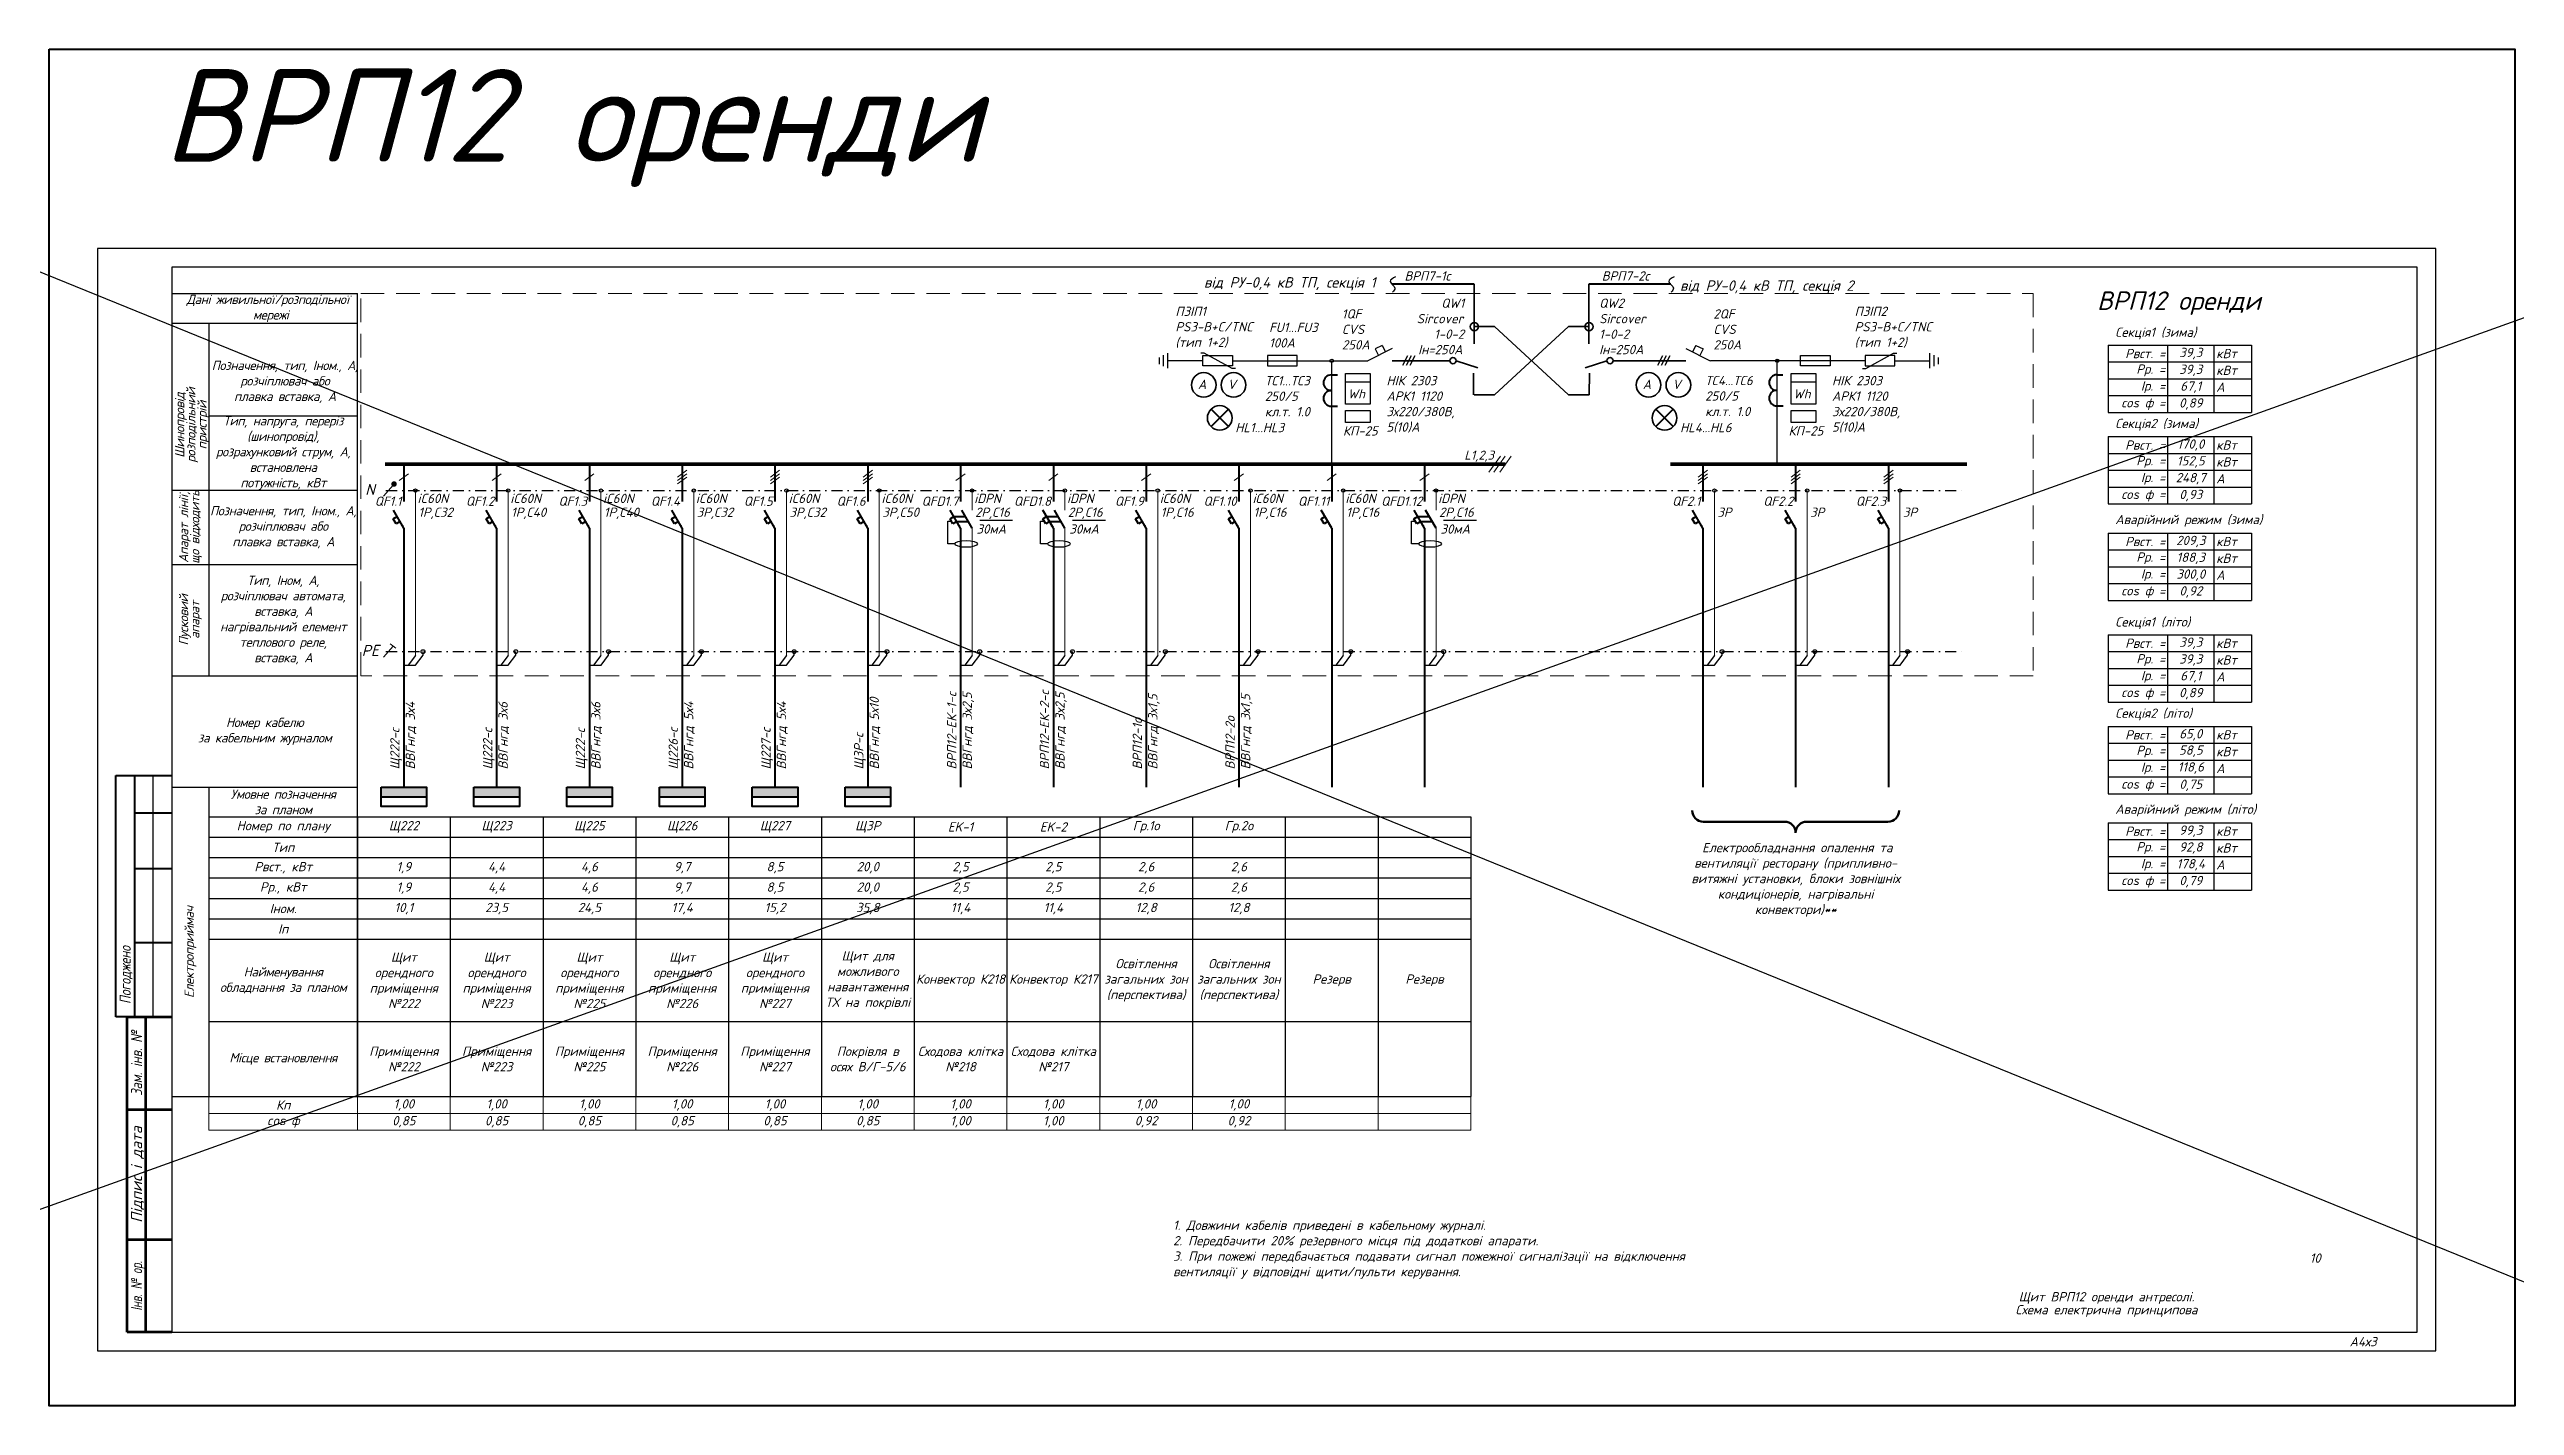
# Model space of a CAD drawing. Header units: millimetres. Extents: x -122434 to 1506205, y -201405 to 386015.
# Drawn here: x 1413104 to 1479529, y 344972 to 381522 of the extents above; entities that cross this region are included whole.
import ezdxf
from ezdxf.enums import TextEntityAlignment as Align

# ---------------------------------------------------------------- set-up
doc = ezdxf.new("R2010")
doc.units = ezdxf.units.MM
doc.linetypes.add('DASHDOTX2', pattern=[2, 1, -0.5, 0, -0.5])
doc.linetypes.add('DASHED', pattern=[9.525, 6.35, -3.175])
doc.layers.get('Defpoints').update_dxf_attribs({"color": 4})
doc.layers.add('Cхема', color=7, linetype='Continuous')
doc.layers.add('Схема', color=7, linetype='Continuous')
doc.layers.add('Рамка внешняя', color=4, linetype='Continuous', lineweight=30, plot=False)
doc.styles.add('GOST 2.304', font='isocpeui.ttf')
doc.styles.add('ICO', font='isocpeui.ttf')
doc.styles.add('ГОСТ 2.304', font='isocpeui.ttf')
doc.styles.add('СГЕНЕРИР_СТИЛЬ_7', font='isocpeui.ttf')

msp = doc.modelspace()

# ---------------------------------------------------------------- texts
at = {"color": 3, "lineweight": 40, "style": 'GOST 2.304'}
msp.add_text('ВРП12 оренди', height=2500, dxfattribs=at).set_placement((1416172, 378490))
at = {"color": 0, "lineweight": 40}
for s, height, style, p in [('від РУ-0,4 кВ ТП, секція 1', 281.25, 'ГОСТ 2.304', (1444214, 375101, 0)), ('ВРП7-1с', 250, 'GOST 2.304', (1449618, 375290, 0)), ('ВРП7-2с', 250, 'GOST 2.304', (1454933, 375290, 0)), ('від РУ-0,4 кВ ТП, секція 2', 281.25, 'ГОСТ 2.304', (1457040, 375014, 0)), ('ВРП12 оренди', 500, 'GOST 2.304', (1468277, 374499))]:
    msp.add_text(s, height=height, dxfattribs=dict(at, style=style)).set_placement(p)
at = {"color": 7, "lineweight": 40, "style": 'ГОСТ 2.304'}
for s, p in [('А', (1444051, 372369, 0)), ('V', (1444852, 372369, 0)), ('Wh', (1448089, 372114, 0)), ('А', (1456036, 372369, 0)), ('V', (1456837, 372369, 0)), ('Wh', (1460094, 372114, 0)), ('HL1...HL3', (1445059, 371204, 0)), ('HL4...HL6', (1457044, 371204, 0))]:
    msp.add_text(s, height=250, dxfattribs=at).set_placement(p)
at = {"color": 0, "lineweight": 9, "style": 'ICO'}
for s, height, p in [('L1,2,3', 243.1, (1451230, 370465)), ('N', 300, (1421616, 369512)), ('PE', 300, (1421523, 365174))]:
    msp.add_text(s, height=height, dxfattribs=at).set_placement(p)
at = {"color": 7, "linetype": 'Continuous', "char_height": 250, "style": 'ГОСТ 2.304'}
for s, insert, width, attachment_point in [('{\\T0.95;Дані живильної/розподільної\\P мережі}', (1418996, 374540), 5000, 5), ('\\pi1820.9;{\\C256;QW1\\P\\pi1159.8;Sircover\\P\\pi1630.4;1-0-2\\P\\pi1199.2;Iн=250А}', (1448786, 374055, 0), 2434.76, 4), ('{\\C256;QW2\\PSircover\\P1-0-2\\PIн=250А}', (1454861, 374055, 0), 1827.7, 4), ('{\\C256;ПЗІП1\\PPS3-B+C/TNC\\P(тип 1+2)}', (1443445, 374033, 0), 4000, 4), ('{\\C256;FU1...FU3\\P100А }', (1445969, 373819, 0), 1387.26, 4), ('{\\C256;1QF\\PCVS\\P250А}', (1447929, 373975, 0), 4000, 4), ('{\\C256;2QF\\PCVS\\P250А}', (1457938, 373975, 0), 4000, 4), ('{\\C256;ПЗІП2\\PPS3-B+C/TNC\\P(тип 1+2)}', (1461744, 374033, 0), 4000, 4), ('{\\T0.95;Позначення, тип, Iном., А, розчіплювач або \\Pплавка вставка, А}', (1419451, 372558), 4089.88, 5), ('{\\T0.95;Тип, напруга, переріз (шинопровід), розрахунковий струм, А, встановлена \\Pпотужність, кВт}', (1419406, 370643), 4000, 5), ('{\\T0.95;Позначення, тип, Iном., А, розчіплювач або \\Pплавка вставка, А}', (1419406, 368643), 4000, 5), ('{\\T0.95;Тип, Iном, А,\\Pрозчіплювач автомата,\\Pвставка, А\\Pнагрівальний елемент теплового реле,\\Pвставка, А}', (1419406, 366143), 4000, 5), ('{\\T0.95;Номер кабелю \\Pза кабельним журналом}', (1418906, 363143), 5000, 5), ('{\\T0.95;Умовне позначення \\Pза планом}', (1419406, 361243), 4000, 5)]:
    msp.add_mtext(s, dxfattribs=dict(at, insert=insert, width=width, attachment_point=attachment_point))
at = {"ltscale": 100, "char_height": 250}
for s, width, insert, attachment_point, style in [('Секція1 (зима)', 4941.25, (1468767, 374024), 1, 'ГОСТ 2.304'), ('ТС1...ТС3\\P250/5 \\Pкл.т. 1.0', 1652.14, (1445856, 372716, 0), 1, 'ГОСТ 2.304'), ('НІК 2303 АРК1 1120\\P3х220/380В, 5(10)А', 1842.83, (1449130, 372719), 1, 'GOST 2.304'), ('ТС4...ТС6\\P250/5 \\Pкл.т. 1.0', 1652.14, (1457718, 372722, 0), 1, 'ГОСТ 2.304'), ('НІК 2303 АРК1 1120\\P3х220/380В, 5(10)А', 1842.83, (1461135, 372719), 1, 'GOST 2.304'), ('КП-25', 1652.14, (1447959, 371364, 0), 1, 'ГОСТ 2.304'), ('КП-25', 1652.14, (1459964, 371364, 0), 1, 'ГОСТ 2.304'), ('Секція2 (зима)', 4941.25, (1468767, 371565), 1, 'ГОСТ 2.304'), ('Аварійний режим (зима)', 4941.25, (1468767, 368977), 1, 'ГОСТ 2.304'), ('Секція1 (літо)', 4941.25, (1468767, 366218), 1, 'ГОСТ 2.304'), ('Секція2 (літо)', 4941.25, (1468767, 363759), 1, 'ГОСТ 2.304'), ('Аварійний режим (літо)', 4941.25, (1468767, 361171), 1, 'ГОСТ 2.304'), ('\\pi88.9;Електрообладнання опалення та вентиляції ресторану (припливно- витяжні установки, блоки зовнішніх кондиціонерів, нагрівальні конвектори)**', 5902.74, (1460156, 360136, 0), 2, 'GOST 2.304')]:
    msp.add_mtext_dynamic_manual_height_columns(s, width=width, gutter_width=1250, heights=[0], dxfattribs=dict(at, insert=insert, attachment_point=attachment_point, style=style))
at = {"color": 7, "linetype": 'Continuous', "char_height": 250, "attachment_point": 5, "rotation": 90, "line_spacing_factor": 0.72, "style": 'ГОСТ 2.304'}
for s, insert, width in [('{\\T0.95;Шинопровід\\Pрозподільний \\Pпристрій}', (1416951, 371393), 3500), ('{\\T0.95;Апарат лінії, що відходить}', (1416906, 368643), 2000), ('{\\T0.95;Пусковий \\Pапарат}', (1416906, 366143), 3000), ('{\\T0.95;Електроприймач}', (1416906, 357193), 8900)]:
    msp.add_mtext(s, dxfattribs=dict(at, insert=insert, width=width))
at = {"color": 2, "linetype": 'Continuous', "char_height": 250, "width": 4000, "attachment_point": 4, "rotation": 90, "style": 'ГОСТ 2.304'}
for s, insert in [('{\\C256;ЩЗР-с\\P\\pt3000;ВВГнгд 5х10}', (1435142, 362117)), ('{\\C256;ВРП12-ЕК-1-c\\P\\pt3000;ВВГнгд 3х2,5}', (1437656, 362117)), ('{\\C256;ВРП12-ЕК-2-c\\P\\pt3000;ВВГнгд 3х2,5}', (1440156, 362117)), ('\\pt3000;{\\C256;ВРП12-1о\\PВВГнгд 3х1,5}', (1442656, 362117)), ('{\\C256;ВРП12-2о\\P\\pt3000;ВВГнгд 3х1,5}', (1445156, 362117)), ('{\\C256;Щ226-с\\P\\pt3000;ВВГнгд 5х4}', (1430142, 362117)), ('{\\C256;Щ227-с\\P\\pt3000;ВВГнгд 5х4}', (1432642, 362117))]:
    msp.add_mtext(s, dxfattribs=dict(at, insert=insert))
at = {"linetype": 'Continuous', "char_height": 250, "width": 4000, "attachment_point": 4, "rotation": 90, "style": 'ГОСТ 2.304'}
for s, insert in [('Щ222-с\\P\\pt3000;ВВГнгд 3х4', (1422642, 362117)), ('Щ222-с\\P\\pt3000;ВВГнгд 3х6', (1425142, 362117)), ('Щ222-с\\P\\pt3000;ВВГнгд 3х6', (1427642, 362117))]:
    msp.add_mtext(s, dxfattribs=dict(at, insert=insert))
at = {"lineweight": 15, "insert": (1443382, 349961, 0), "char_height": 250, "width": 14539.48, "attachment_point": 1, "style": 'ГОСТ 2.304'}
msp.add_mtext('{\\C7;1. Довжини кабелів приведені в кабельному журналі}.\\P{\\C7;2. Передбачити 20% резервного місця під додаткові апарати.\\P}3. При пожежі передбачається подавати сигнал пожежної сигналізації на відключення вентиляції у відповідні щити/пульти керуван{\\C7;ня.}', dxfattribs=at)
at = {"linetype": 'Continuous', "lineweight": 25, "char_height": 250, "attachment_point": 5, "line_spacing_factor": 0.84, "style": 'GOST 2.304'}
for s, insert, width in [('{\\C7;10}', (1474156, 348950), 1500), ('\\pi250;Щит ВРП12 оренди антресолі. \\PСхема електрична принципова', (1468406, 347700), 7000)]:
    msp.add_mtext(s, dxfattribs=dict(at, insert=insert, width=width))

# ---------------------------------------------------------------- blocks, each defined once
blk = doc.blocks.new('*T120')
at = {"color": 0, "lineweight": -2, "transparency": 16777216}
for p, q in [((0, 0), (4000, 0)), ((0, 0), (0, -7540)), ((19000, 0), (19000, -7540)), ((21500, 0), (21500, -7540)), ((24000, 0), (24000, -7540)), ((31500, 0), (31500, -7540)), ((34000, 0), (34000, -7540)), ((0, -550), (34000, -550)), ((4000, -550), (4000, -2200)), ((6500, -550), (6500, -2200)), ((9000, -550), (9000, -2200)), ((11500, -550), (11500, -2200)), ((14000, -550), (14000, -3300)), ((16500, -550), (16500, -3300)), ((26500, -550), (26500, -7540)), ((29000, -550), (29000, -7540)), ((0, -1100), (34000, -1100)), ((0, -1650), (34000, -1650)), ((0, -2200), (4000, -2200)), ((19000, -2200), (34000, -2200)), ((0, -2750), (4000, -2750)), ((0, -3300), (34000, -3300)), ((4000, -3300), (4000, -7540)), ((6500, -2750), (6500, -3300)), ((9000, -2750), (9000, -3300)), ((11500, -2750), (11500, -3300)), ((0, -5515), (34000, -5515)), ((6500, -5515), (6500, -7540)), ((9000, -5515), (9000, -7540)), ((11500, -5515), (11500, -7540)), ((14000, -5515), (14000, -7540)), ((16500, -5515), (16500, -7540)), ((0, -7540), (34000, -7540))]:
    blk.add_line(p, q, dxfattribs=at)
at = {"color": 0, "linetype": 'ByBlock', "lineweight": -2, "transparency": 16777216}
for p, q in [((4000, 0), (34000, 0)), ((4000, 0), (4000, -550)), ((6500, 0), (6500, -550)), ((9000, 0), (9000, -550)), ((11500, 0), (11500, -550)), ((14000, 0), (14000, -550)), ((16500, 0), (16500, -550)), ((26500, 0), (26500, -550)), ((29000, 0), (29000, -550)), ((4000, -2200), (19000, -2200)), ((4000, -2200), (4000, -3300)), ((6500, -2200), (6500, -2750)), ((9000, -2200), (9000, -2750)), ((11500, -2200), (11500, -2750)), ((4000, -2750), (34000, -2750)), ((6500, -3300), (6500, -5515)), ((9000, -3300), (9000, -5515)), ((11500, -3300), (11500, -5515)), ((14000, -3300), (14000, -5515)), ((16500, -3300), (16500, -5515))]:
    blk.add_line(p, q, dxfattribs=at)
at = {"layer": 'Defpoints', "color": 8, "linetype": 'ByBlock', "lineweight": 0, "transparency": 16777216}
for p, q in [((0, -7540), (0, -8447)), ((4000, -7540), (4000, -8447)), ((6500, -7540), (6500, -8447)), ((9000, -7540), (9000, -8447)), ((11500, -7540), (11500, -8447)), ((14000, -7540), (14000, -8447)), ((16500, -7540), (16500, -8447)), ((19000, -7540), (19000, -8447)), ((21500, -7540), (21500, -8447)), ((24000, -7540), (24000, -8447)), ((26500, -7540), (26500, -8447)), ((29000, -7540), (29000, -8447)), ((31500, -7540), (31500, -8447)), ((34000, -7540), (34000, -8447)), ((0, -7994), (34000, -7994)), ((0, -8447), (34000, -8447))]:
    blk.add_line(p, q, dxfattribs=at)
at = {"color": 0, "transparency": 16777216, "char_height": 250, "attachment_point": 5, "style": 'ГОСТ 2.304'}
for s, insert, width in [('Номер по плану', (2000, -275), 3880), ('Щ222', (5250, -275), 2380), ('Щ223', (7750, -275), 2380), ('Щ225', (10250, -275), 2380), ('Щ226', (12750, -275), 2380), ('Щ227', (15250, -275), 2380), ('ЩЗР', (17750, -275), 2380), ('EK-1', (20250, -275), 2380), ('EK-2', (22750, -275), 2380), ('Гр.1о', (25250, -275), 2380), ('Гр.2о', (27750, -275), 2380), ('Рвст., кВт', (2000, -1375), 3880), ('Тип', (2000, -825), 3880), ('1,9', (5250, -1375), 2380), ('4,4', (7750, -1375), 2380), ('4,6', (10250, -1375), 2380), ('9,7', (12750, -1375), 2380), ('8,5', (15250, -1375), 2380), ('20,0', (17750, -1375), 2380), ('2,5', (20250, -1375), 2380), ('2,5', (22750, -1375), 2380), ('2,6', (25250, -1375), 2380), ('2,6', (27750, -1375), 2380), ('Рр., кВт', (2000, -1925), 3880), ('1,9', (5250, -1925), 2380), ('4,4', (7750, -1925), 2380), ('4,6', (10250, -1925), 2380), ('9,7', (12750, -1925), 2380), ('8,5', (15250, -1925), 2380), ('20,0', (17750, -1925), 2380), ('2,5', (20250, -1925), 2380), ('2,5', (22750, -1925), 2380), ('2,6', (25250, -1925), 2380), ('2,6', (27750, -1925), 2380), ('Іном.', (2000, -2475), 3880), ('10,1', (5250, -2475), 2380), ('23,5', (7750, -2475), 2380), ('24,5', (10250, -2475), 2380), ('17,4', (12750, -2475), 2380), ('15,2', (15250, -2475), 2380), ('35,8', (17750, -2475), 2380), ('11,4', (20250, -2475), 2380), ('11,4', (22750, -2475), 2380), ('12,8', (25250, -2475), 2380), ('12,8', (27750, -2475), 2380), ('Іп', (2000, -3025), 3880), ('Щит орендного приміщення №222', (5250, -4408), 2380), ('Щит орендного приміщення №223', (7750, -4408), 2380), ('Щит орендного приміщення №225', (10250, -4408), 2380), ('Щит орендного приміщення №226', (12750, -4408), 2380), ('Щит орендного приміщення №227', (15250, -4408), 2380), ('Щит для можливого навантаження ТХ на покрівлі', (17750, -4408), 2380), ('Освітлення загальних зон (перспектива)', (25250, -4408), 2380), ('Освітлення загальних зон (перспектива)', (27750, -4408), 2380), ('{\\T0.95;\\C7;Найменування обладнання за планом}', (2000, -4408), 3880), ('Конвектор К218', (20250, -4408), 2380), ('Конвектор К217', (22750, -4408), 2380), ('Резерв', (30250, -4408), 2380), ('Резерв', (32750, -4408), 2380), ('{\\T0.95;\\C7;Місце встановлення}', (2000, -6528), 3880), ('Приміщення №222', (5250, -6528), 2380), ('Приміщення №223', (7750, -6528), 2380), ('Приміщення №225', (10250, -6528), 2380), ('Приміщення №226', (12750, -6528), 2380), ('Приміщення №227', (15250, -6528), 2380), ('Покрівля в осях В/Г-5/6', (17750, -6528), 2380), ('Сходова клітка №218 ', (20250, -6528), 2380), ('Сходова клітка №217 ', (22750, -6528), 2380)]:
    blk.add_mtext(s, dxfattribs=dict(at, insert=insert, width=width))
at = {"color": 7, "true_color": 0xffffff, "transparency": 16777216, "char_height": 250, "attachment_point": 5, "style": 'ГОСТ 2.304'}
for s, insert, width in [('Кп', (2000, -7767), 3880), ('1,00', (5250, -7767), 2380), ('1,00', (7750, -7767), 2380), ('1,00', (10250, -7767), 2380), ('1,00', (12750, -7767), 2380), ('1,00', (15250, -7767), 2380), ('1,00', (17750, -7767), 2380), ('1,00', (20250, -7767), 2380), ('1,00', (22750, -7767), 2380), ('1,00', (25250, -7767), 2380), ('1,00', (27750, -7767), 2380), ('cos ф', (2000, -8220), 3880), ('0,85', (5250, -8220), 2380), ('0,85', (7750, -8220), 2380), ('0,85', (10250, -8220), 2380), ('0,85', (12750, -8220), 2380), ('0,85', (15250, -8220), 2380), ('0,85', (17750, -8220), 2380), ('1,00', (20250, -8220), 2380), ('1,00', (22750, -8220), 2380), ('0,92', (25250, -8220), 2380), ('0,92', (27750, -8220), 2380)]:
    blk.add_mtext(s, dxfattribs=dict(at, insert=insert, width=width))
blk = doc.blocks.new('*U159')
at = {"color": 0, "lineweight": 40}
for p, q in [((0, 0), (0, -1005)), ((0, -1720), (-280, -1240)), ((311, -1720), (31, -1240)), ((-284, -1468), (-180, -1408)), ((-204, -1607), (-284, -1468)), ((-100, -1547), (-204, -1607)), ((-181, -1409), (130, -1409)), ((-100, -1547), (210, -1547))]:
    blk.add_line(p, q, dxfattribs=at)
at = {"color": 0, "lineweight": 13}
blk.add_line((-124, -441), (124, -256), dxfattribs=at)
at = {"color": 0, "lineweight": 9}
for p, q in [((311, -711), (311, -1240)), ((311, -2461), (311, -1720)), ((311, -2941), (311, -2461)), ((311, -5151), (311, -2941))]:
    blk.add_line(p, q, dxfattribs=at)
at = {"lineweight": 40}
for p, q in [((0, -1720), (0, -2226)), ((0, -2226), (0, -2941)), ((0, -2941), (0, -4529))]:
    blk.add_line(p, q, dxfattribs=at)
blk.add_line((516, -1512), (1402, -1512))
at = {"color": 0}
blk.add_lwpolyline([(-151, -2149), (-346, -2149), (-346, -1537), (-244, -1537)], dxfattribs=at)
blk.add_circle((311, -711), 46.3, dxfattribs=at)
blk.add_ellipse((153, -2149), major_axis=(-304, 0), ratio=0.29336, dxfattribs=at)
at = {"color": 0, "lineweight": 40}
blk.add_point((-37, -1659), dxfattribs=at)
at = {"style": 'ГОСТ 2.304'}
blk.add_attdef('QF', text='', height=250, dxfattribs=at).set_placement((-61, -997), align=Align.MIDDLE_RIGHT)
at = {"lineweight": 50, "style": 'ГОСТ 2.304'}
for tag, p in [('CURRENT', (391, -1419)), ('ТYPE', (369, -1046)), ('D_CURRENT', (432, -1871))]:
    blk.add_attdef(tag, p, '', height=250, dxfattribs=at)
blk = doc.blocks.new('*U161')
at = {"color": 0, "lineweight": 40}
for p, q in [((0, 0), (0, -1005)), ((0, -1720), (-280, -1240)), ((-284, -1468), (-180, -1408)), ((-204, -1607), (-284, -1468)), ((-100, -1547), (-204, -1607))]:
    blk.add_line(p, q, dxfattribs=at)
at = {"color": 0, "lineweight": 13}
blk.add_line((-124, -441), (124, -256), dxfattribs=at)
at = {"color": 0, "lineweight": 9}
for p, q in [((311, -711), (311, -1240)), ((311, -1240), (311, -1720)), ((311, -2461), (311, -1720)), ((311, -2941), (311, -2461)), ((311, -5151), (311, -2941))]:
    blk.add_line(p, q, dxfattribs=at)
at = {"lineweight": 40}
for p, q in [((0, -1720), (0, -2226)), ((0, -2226), (0, -2941)), ((0, -2941), (0, -4529))]:
    blk.add_line(p, q, dxfattribs=at)
at = {"color": 0}
blk.add_circle((311, -711), 46.3, dxfattribs=at)
at = {"color": 0, "lineweight": 40}
blk.add_point((-37, -1659), dxfattribs=at)
at = {"style": 'ГОСТ 2.304'}
blk.add_attdef('QF', text='', height=250, dxfattribs=at).set_placement((-61, -997), align=Align.MIDDLE_RIGHT)
at = {"lineweight": 50, "style": 'ГОСТ 2.304'}
for tag, p in [('CURRENT', (391, -1419)), ('ТYPE', (369, -1046))]:
    blk.add_attdef(tag, p, '', height=250, dxfattribs=at)
blk = doc.blocks.new('*T121')
at = {"color": 0, "lineweight": -2, "transparency": 16777216}
for p, q in [((0, 0), (1600, 0)), ((0, 0), (0, -1813)), ((1600, 0), (1600, -1813)), ((2850, 0), (3860, 0)), ((2850, 0), (2850, -1813)), ((3860, 0), (3860, -1813)), ((0, -453), (3860, -453)), ((0, -907), (3860, -907)), ((0, -1360), (3860, -1360)), ((0, -1813), (3860, -1813))]:
    blk.add_line(p, q, dxfattribs=at)
at = {"color": 0, "linetype": 'ByBlock', "lineweight": -2, "transparency": 16777216}
blk.add_line((1600, 0), (2850, 0), dxfattribs=at)
at = {"color": 0, "transparency": 16777216, "char_height": 250, "style": 'ГОСТ 2.304'}
for s, insert, width, attachment_point in [('Рвст. =', (1540, -227), 1480, 6), ('Рр. =', (1540, -680), 1480, 6), ('39,3', (2225, -227), 1130, 5), ('39,3', (2225, -680), 1130, 5), ('кВт', (2910, -227), 890, 4), ('кВт', (2910, -680), 890, 4), ('Ір. =', (1540, -1133), 1480, 6), ('67,1', (2225, -1133), 1130, 5), ('А', (2910, -1133), 890, 4), ('сos ф =', (1540, -1587), 1480, 6), ('0,89', (2225, -1587), 1130, 5)]:
    blk.add_mtext(s, dxfattribs=dict(at, insert=insert, width=width, attachment_point=attachment_point))
blk = doc.blocks.new('*T122')
at = {"color": 0, "lineweight": -2, "transparency": 16777216}
for p, q in [((0, 0), (1600, 0)), ((0, 0), (0, -1813)), ((1600, 0), (1600, -1813)), ((2850, 0), (3860, 0)), ((2850, 0), (2850, -1813)), ((3860, 0), (3860, -1813)), ((0, -453), (3860, -453)), ((0, -907), (3860, -907)), ((0, -1360), (3860, -1360)), ((0, -1813), (3860, -1813))]:
    blk.add_line(p, q, dxfattribs=at)
at = {"color": 0, "linetype": 'ByBlock', "lineweight": -2, "transparency": 16777216}
blk.add_line((1600, 0), (2850, 0), dxfattribs=at)
at = {"color": 0, "transparency": 16777216, "char_height": 250, "style": 'ГОСТ 2.304'}
for s, insert, width, attachment_point in [('Рвст. =', (1540, -227), 1480, 6), ('Рр. =', (1540, -680), 1480, 6), ('152,5', (2225, -680), 1130, 5), ('170,0', (2225, -227), 1130, 5), ('кВт', (2910, -227), 890, 4), ('кВт', (2910, -680), 890, 4), ('Ір. =', (1540, -1133), 1480, 6), ('248,7', (2225, -1133), 1130, 5), ('А', (2910, -1133), 890, 4), ('сos ф =', (1540, -1587), 1480, 6), ('0,93', (2225, -1587), 1130, 5)]:
    blk.add_mtext(s, dxfattribs=dict(at, insert=insert, width=width, attachment_point=attachment_point))
blk = doc.blocks.new('*T123')
at = {"color": 0, "lineweight": -2, "transparency": 16777216}
for p, q in [((0, 0), (1600, 0)), ((0, 0), (0, -1813)), ((1600, 0), (1600, -1813)), ((2850, 0), (3860, 0)), ((2850, 0), (2850, -1813)), ((3860, 0), (3860, -1813)), ((0, -453), (3860, -453)), ((0, -907), (3860, -907)), ((0, -1360), (3860, -1360)), ((0, -1813), (3860, -1813))]:
    blk.add_line(p, q, dxfattribs=at)
at = {"color": 0, "linetype": 'ByBlock', "lineweight": -2, "transparency": 16777216}
blk.add_line((1600, 0), (2850, 0), dxfattribs=at)
at = {"color": 0, "transparency": 16777216, "char_height": 250, "style": 'ГОСТ 2.304'}
for s, insert, width, attachment_point in [('Рвст. =', (1540, -227), 1480, 6), ('Рр. =', (1540, -680), 1480, 6), ('209,3', (2225, -227), 1130, 5), ('188,3', (2225, -680), 1130, 5), ('кВт', (2910, -227), 890, 4), ('кВт', (2910, -680), 890, 4), ('Ір. =', (1540, -1133), 1480, 6), ('300,0', (2225, -1133), 1130, 5), ('А', (2910, -1133), 890, 4), ('сos ф =', (1540, -1587), 1480, 6), ('0,92', (2225, -1587), 1130, 5)]:
    blk.add_mtext(s, dxfattribs=dict(at, insert=insert, width=width, attachment_point=attachment_point))
blk = doc.blocks.new('*T124')
at = {"color": 0, "lineweight": -2, "transparency": 16777216}
for p, q in [((0, 0), (1600, 0)), ((0, 0), (0, -1813)), ((1600, 0), (1600, -1813)), ((2850, 0), (3860, 0)), ((2850, 0), (2850, -1360)), ((3860, 0), (3860, -1813)), ((0, -453), (3860, -453)), ((0, -907), (3860, -907)), ((0, -1360), (3860, -1360)), ((0, -1813), (3860, -1813))]:
    blk.add_line(p, q, dxfattribs=at)
at = {"color": 0, "linetype": 'ByBlock', "lineweight": -2, "transparency": 16777216}
for p, q in [((1600, 0), (2850, 0)), ((2850, -1360), (2850, -1813))]:
    blk.add_line(p, q, dxfattribs=at)
at = {"color": 0, "transparency": 16777216, "char_height": 250, "style": 'ГОСТ 2.304'}
for s, insert, width, attachment_point in [('Рвст. =', (1540, -227), 1480, 6), ('Рр. =', (1540, -680), 1480, 6), ('39,3', (2225, -227), 1130, 5), ('39,3', (2225, -680), 1130, 5), ('кВт', (2910, -227), 890, 4), ('кВт', (2910, -680), 890, 4), ('Ір. =', (1540, -1133), 1480, 6), ('67,1', (2225, -1133), 1130, 5), ('А', (2910, -1133), 890, 4), ('сos ф =', (1540, -1587), 1480, 6), ('0,89', (2225, -1587), 1130, 5)]:
    blk.add_mtext(s, dxfattribs=dict(at, insert=insert, width=width, attachment_point=attachment_point))
blk = doc.blocks.new('*T125')
at = {"color": 0, "lineweight": -2, "transparency": 16777216}
for p, q in [((0, 0), (1600, 0)), ((0, 0), (0, -1813)), ((1600, 0), (1600, -1813)), ((2850, 0), (3860, 0)), ((2850, 0), (2850, -1813)), ((3860, 0), (3860, -1813)), ((0, -453), (3860, -453)), ((0, -907), (3860, -907)), ((0, -1360), (3860, -1360)), ((0, -1813), (3860, -1813))]:
    blk.add_line(p, q, dxfattribs=at)
at = {"color": 0, "linetype": 'ByBlock', "lineweight": -2, "transparency": 16777216}
blk.add_line((1600, 0), (2850, 0), dxfattribs=at)
at = {"color": 0, "transparency": 16777216, "char_height": 250, "style": 'ГОСТ 2.304'}
for s, insert, width, attachment_point in [('Рвст. =', (1540, -227), 1480, 6), ('Рр. =', (1540, -680), 1480, 6), ('58,5', (2225, -513), 1130, 2), ('65,0', (2225, -227), 1130, 5), ('кВт', (2910, -227), 890, 4), ('кВт', (2910, -680), 890, 4), ('Ір. =', (1540, -1133), 1480, 6), ('118,6', (2225, -967), 1130, 2), ('А', (2910, -1133), 890, 4), ('сos ф =', (1540, -1587), 1480, 6), ('0,75', (2225, -1587), 1130, 5)]:
    blk.add_mtext(s, dxfattribs=dict(at, insert=insert, width=width, attachment_point=attachment_point))
blk = doc.blocks.new('*T126')
at = {"color": 0, "lineweight": -2, "transparency": 16777216}
for p, q in [((0, 0), (1600, 0)), ((0, 0), (0, -1813)), ((1600, 0), (1600, -1813)), ((2850, 0), (3860, 0)), ((2850, 0), (2850, -1813)), ((3860, 0), (3860, -1813)), ((0, -453), (3860, -453)), ((0, -907), (3860, -907)), ((0, -1360), (3860, -1360)), ((0, -1813), (3860, -1813))]:
    blk.add_line(p, q, dxfattribs=at)
at = {"color": 0, "linetype": 'ByBlock', "lineweight": -2, "transparency": 16777216}
blk.add_line((1600, 0), (2850, 0), dxfattribs=at)
at = {"color": 0, "transparency": 16777216, "char_height": 250, "style": 'ГОСТ 2.304'}
for s, insert, width, attachment_point in [('Рвст. =', (1540, -227), 1480, 6), ('Рр. =', (1540, -680), 1480, 6), ('99,3', (2225, -227), 1130, 5), ('92,8', (2225, -680), 1130, 5), ('кВт', (2910, -227), 890, 4), ('кВт', (2910, -680), 890, 4), ('Ір. =', (1540, -1133), 1480, 6), ('178,4', (2225, -1133), 1130, 5), ('А', (2910, -1133), 890, 4), ('сos ф =', (1540, -1587), 1480, 6), ('0,79', (2225, -1587), 1130, 5)]:
    blk.add_mtext(s, dxfattribs=dict(at, insert=insert, width=width, attachment_point=attachment_point))
blk = doc.blocks.new('*U160')
at = {"color": 0, "lineweight": 40}
for p, q in [((0, 0), (0, -1005)), ((0, -1720), (-280, -1240)), ((-284, -1468), (-180, -1408)), ((-204, -1607), (-284, -1468)), ((-100, -1547), (-204, -1607))]:
    blk.add_line(p, q, dxfattribs=at)
at = {"color": 0, "lineweight": 13}
for p, q in [((-124, -348), (124, -163)), ((-124, -441), (124, -256)), ((-124, -533), (124, -348))]:
    blk.add_line(p, q, dxfattribs=at)
at = {"color": 0, "lineweight": 9}
for p, q in [((311, -711), (311, -1240)), ((311, -1240), (311, -1720)), ((311, -2461), (311, -1720)), ((311, -2941), (311, -2461)), ((311, -5151), (311, -2941))]:
    blk.add_line(p, q, dxfattribs=at)
at = {"lineweight": 40}
for p, q in [((0, -1720), (0, -2226)), ((0, -2226), (0, -2941)), ((0, -2941), (0, -4529))]:
    blk.add_line(p, q, dxfattribs=at)
at = {"color": 0}
blk.add_circle((311, -711), 46.3, dxfattribs=at)
at = {"color": 0, "lineweight": 40}
blk.add_point((-37, -1659), dxfattribs=at)
at = {"style": 'ГОСТ 2.304'}
blk.add_attdef('QF', text='', height=250, dxfattribs=at).set_placement((-61, -997), align=Align.MIDDLE_RIGHT)
at = {"lineweight": 50, "style": 'ГОСТ 2.304'}
for tag, p in [('CURRENT', (391, -1419)), ('ТYPE', (369, -1046))]:
    blk.add_attdef(tag, p, '', height=250, dxfattribs=at)
blk = doc.blocks.new('Рамка А4х3')
at = {"lineweight": 40}
for p, q in [((4.94, 90), (4.94, 155)), ((4.94, 155), (19.94, 155)), ((9.94, 155), (9.94, 90)), ((9.94, 145), (19.94, 145)), ((9.94, 130), (19.94, 130)), ((9.94, 110), (19.94, 110)), ((19.94, 90), (4.94, 90))]:
    blk.add_line(p, q, dxfattribs=at)
at = {"lineweight": 25}
blk.add_line((14.94, 90), (14.94, 155), dxfattribs=at)
at = {"linetype": 'Continuous', "lineweight": 60}
for p, q in [((8, 5), (8, 90)), ((8, 90), (20, 90)), ((8, 90), (20, 90)), ((13, 5), (13, 90)), ((8, 65), (20, 65)), ((8, 30), (20, 30)), ((20, 5), (8, 5))]:
    blk.add_line(p, q, dxfattribs=at)
at = {"lineweight": 30, "ltscale": 100}
blk.add_lwpolyline([(20, 5), (625, 5), (625, 292), (20, 292)], close=True, dxfattribs=at)
at = {"layer": 'Рамка внешняя', "ltscale": 100}
blk.add_lwpolyline([(0, 0), (630, 0), (630, 297), (0, 297)], close=True, dxfattribs=at)
at = {"linetype": 'Continuous', "lineweight": 25, "style": 'СГЕНЕРИР_СТИЛЬ_7'}
for s, width, p in [('Погоджено', 0.8, (7.44, 101.27)), ('Зам. інв. №', 0.8, (10.5, 77.5)), ('Інв. № ор.', 0.7, (10.5, 17.5))]:
    blk.add_text(s, height=3, rotation=90, dxfattribs=dict(at, width=width)).set_placement(p, align=Align.MIDDLE_CENTER)
blk.add_text('Підпис і дата', height=3, rotation=90, dxfattribs=at).set_placement((10.5, 47.5), align=Align.MIDDLE_CENTER)
at = {"layer": 'Схема', "linetype": 'Continuous', "style": 'ГОСТ 2.304'}
blk.add_text('А4х3', height=2.5, dxfattribs=at).set_placement((606.77, 1.24))
blk = doc.blocks.new('A$C442E4698')
at = {"xscale": 100, "yscale": 100, "zscale": 100}
blk.add_blockref('Рамка А4х3', (0, 0), dxfattribs=at)

# ---------------------------------------------------------------- hatches: boundary and pattern name
at = {"lineweight": 40}
h = msp.add_hatch(color=256, dxfattribs=at)
h.dxf.hatch_style = 1
h.paths.add_polyline_path([(1423269, 361643), (1422044, 361643), (1422044, 361380), (1423269, 361380)])
h = msp.add_hatch(color=256, dxfattribs=at)
h.dxf.hatch_style = 1
h.paths.add_polyline_path([(1425769, 361643), (1424544, 361643), (1424544, 361380), (1425769, 361380)])
h = msp.add_hatch(color=256, dxfattribs=at)
h.dxf.hatch_style = 1
h.paths.add_polyline_path([(1428269, 361643), (1427044, 361643), (1427044, 361380), (1428269, 361380)])
h = msp.add_hatch(color=256, dxfattribs=at)
h.dxf.hatch_style = 1
h.paths.add_polyline_path([(1430769, 361643), (1429544, 361643), (1429544, 361380), (1430769, 361380)])
h = msp.add_hatch(color=256, dxfattribs=at)
h.dxf.hatch_style = 1
h.paths.add_polyline_path([(1433269, 361643), (1432044, 361643), (1432044, 361380), (1433269, 361380)])
h = msp.add_hatch(color=256, dxfattribs=at)
h.dxf.hatch_style = 1
h.paths.add_polyline_path([(1435769, 361643), (1434544, 361643), (1434544, 361380), (1435769, 361380)])

# ---------------------------------------------------------------- linework, layer by layer
at = {"color": 7, "ltscale": 300}
for p, q in [((1416406, 374940), (1421406, 374940)), ((1416406, 374940), (1416406, 353300)), ((1421406, 353300), (1421406, 374940)), ((1416406, 374140), (1421406, 374140)), ((1417406, 374140), (1417406, 369643)), ((1417406, 371643), (1421406, 371643)), ((1416406, 369643), (1421406, 369643)), ((1417406, 369643), (1417406, 367643)), ((1416406, 367643), (1421406, 367643)), ((1417406, 367643), (1417406, 364643)), ((1416406, 364643), (1421406, 364643)), ((1416406, 361643), (1421406, 361643)), ((1416406, 361643), (1421406, 361643)), ((1417406, 361643), (1417406, 360843)), ((1416406, 353300), (1417406, 353303))]:
    msp.add_line(p, q, dxfattribs=at)
at = {"lineweight": 40, "ltscale": 300}
for p, q in [((1451491, 375190), (1449288, 375190)), ((1456791, 375190), (1454587, 375190)), ((1444873, 371354), (1444404, 371823)), ((1444404, 371354), (1444873, 371823)), ((1456858, 371354), (1456389, 371823)), ((1456389, 371354), (1456858, 371823)), ((1422656, 365813), (1422656, 361643)), ((1425156, 365813), (1425156, 361643)), ((1427656, 365813), (1427656, 361643)), ((1430156, 365813), (1430156, 361643)), ((1432656, 365813), (1432656, 361643)), ((1435156, 365813), (1435156, 361643)), ((1437656, 365813), (1437656, 361643)), ((1440156, 365813), (1440156, 361643)), ((1442656, 365813), (1442656, 361643)), ((1445156, 365813), (1445156, 361643)), ((1447656, 365813), (1447656, 361643)), ((1450156, 365813), (1450156, 361643)), ((1457656, 365813), (1457656, 361643)), ((1460156, 365813), (1460156, 361643)), ((1462656, 365813), (1462656, 361643))]:
    msp.add_line(p, q, dxfattribs=at)
at = {"color": 7, "lineweight": 30, "ltscale": 300}
for p, q in [((1444223, 373332), (1444134, 373332)), ((1444973, 372917), (1444223, 373332)), ((1462044, 372917), (1462794, 373332)), ((1462794, 373332), (1462883, 373332)), ((1444184, 373130), (1443241, 373130)), ((1445063, 372917), (1444973, 372917)), ((1444984, 373130), (1448634, 373130)), ((1462033, 373130), (1457860, 373130)), ((1461954, 372917), (1462044, 372917)), ((1462833, 373130), (1463776, 373130)), ((1448031, 372562), (1448691, 372562)), ((1460036, 372562), (1460696, 372562))]:
    msp.add_line(p, q, dxfattribs=at)
at = {"color": 0, "lineweight": 30, "ltscale": 300}
for p, q in [((1449288, 373458), (1448634, 373130)), ((1449018, 373545), (1448824, 373448)), ((1448824, 373448), (1448913, 373270)), ((1449018, 373545), (1449107, 373367)), ((1457200, 373458), (1457854, 373130)), ((1457470, 373545), (1457381, 373367)), ((1457470, 373545), (1457664, 373448)), ((1457664, 373448), (1457575, 373270)), ((1447656, 370342), (1447656, 373130)), ((1459661, 370342), (1459661, 373130))]:
    msp.add_line(p, q, dxfattribs=at)
at = {"color": 7, "lineweight": 40, "ltscale": 300}
for p, q in [((1447646, 372746), (1447810, 372746)), ((1459651, 372751), (1459815, 372751)), ((1447646, 371906), (1447816, 371906)), ((1459651, 371911), (1459821, 371911))]:
    msp.add_line(p, q, dxfattribs=at)
at = {"color": 0, "ltscale": 300}
for p, q in [((1449696, 373261), (1449565, 373000)), ((1449794, 373261), (1449663, 373000)), ((1449892, 373261), (1449761, 373000)), ((1456568, 373261), (1456437, 373000)), ((1456666, 373261), (1456535, 373000)), ((1456764, 373261), (1456633, 373000)), ((1422647, 364931), (1422971, 364931)), ((1422967, 365191), (1422770, 364931)), ((1422971, 364931), (1423173, 365192)), ((1423173, 365192), (1423173, 365292)), ((1425147, 364931), (1425471, 364931)), ((1425467, 365191), (1425270, 364931)), ((1425471, 364931), (1425673, 365192)), ((1425673, 365192), (1425673, 365292)), ((1427647, 364931), (1427971, 364931)), ((1427967, 365191), (1427770, 364931)), ((1427971, 364931), (1428173, 365192)), ((1428173, 365192), (1428173, 365292)), ((1430147, 364931), (1430471, 364931)), ((1430467, 365191), (1430270, 364931)), ((1430471, 364931), (1430673, 365192)), ((1430673, 365192), (1430673, 365292)), ((1432647, 364931), (1432971, 364931)), ((1432967, 365191), (1432770, 364931)), ((1432971, 364931), (1433173, 365192)), ((1433173, 365192), (1433173, 365292)), ((1435147, 364931), (1435471, 364931)), ((1435467, 365191), (1435270, 364931)), ((1435471, 364931), (1435673, 365192)), ((1435673, 365192), (1435673, 365292)), ((1437647, 364931), (1437971, 364931)), ((1437967, 365191), (1437770, 364931)), ((1437971, 364931), (1438173, 365192)), ((1438173, 365192), (1438173, 365292)), ((1440147, 364931), (1440471, 364931)), ((1440467, 365191), (1440270, 364931)), ((1440471, 364931), (1440673, 365192)), ((1440673, 365192), (1440673, 365292)), ((1442647, 364931), (1442971, 364931)), ((1442967, 365191), (1442770, 364931)), ((1442971, 364931), (1443173, 365192)), ((1443173, 365192), (1443173, 365292)), ((1445147, 364931), (1445471, 364931)), ((1445467, 365191), (1445270, 364931)), ((1445471, 364931), (1445673, 365192)), ((1445673, 365192), (1445673, 365292)), ((1447647, 364931), (1447971, 364931)), ((1447967, 365191), (1447770, 364931)), ((1447971, 364931), (1448173, 365192)), ((1448173, 365192), (1448173, 365292)), ((1450147, 364931), (1450471, 364931)), ((1450467, 365191), (1450270, 364931)), ((1450471, 364931), (1450673, 365192)), ((1450673, 365192), (1450673, 365292)), ((1457647, 364931), (1457971, 364931)), ((1457967, 365191), (1457770, 364931)), ((1457971, 364931), (1458173, 365192)), ((1458173, 365192), (1458173, 365292)), ((1460147, 364931), (1460471, 364931)), ((1460467, 365191), (1460270, 364931)), ((1460471, 364931), (1460673, 365192)), ((1460673, 365192), (1460673, 365292)), ((1462647, 364931), (1462971, 364931)), ((1462967, 365191), (1462770, 364931)), ((1462971, 364931), (1463173, 365192)), ((1463173, 365192), (1463173, 365292))]:
    msp.add_line(p, q, dxfattribs=at)
at = {"lineweight": 15, "ltscale": 300}
for p, q in [((1452200, 370560), (1451894, 370124)), ((1452334, 370560), (1452028, 370124)), ((1452491, 370560), (1452185, 370124))]:
    msp.add_line(p, q, dxfattribs=at)
at = {"color": 0, "linetype": 'DASHDOTX2', "ltscale": 300}
msp.add_line((1422175, 369631), (1464776, 369631), dxfattribs=at)
at = {"linetype": 'DASHDOTX2', "ltscale": 300}
msp.add_line((1422175, 365292), (1464776, 365292), dxfattribs=at)
at = {"lineweight": 40, "ltscale": 200}
for p, q in [((1422044, 361380), (1423269, 361380)), ((1424544, 361380), (1425769, 361380)), ((1427044, 361380), (1428269, 361380)), ((1429544, 361380), (1430769, 361380)), ((1432044, 361380), (1433269, 361380)), ((1434544, 361380), (1435769, 361380))]:
    msp.add_line(p, q, dxfattribs=at)
at = {"color": 1}
for points in [[(1387068, 386015), (1498689, 340625)], [(1506205, 383778), (1388668, 341584)]]:
    msp.add_lwpolyline(points, dxfattribs=at)
at = {"color": 3, "lineweight": 40}
msp.add_lwpolyline([(1413104, 381522), (1479529, 381522), (1479529, 344972), (1413104, 344972)], close=True, dxfattribs=at)
at = {"linetype": 'DASHED', "lineweight": 18, "ltscale": 100}
msp.add_lwpolyline([(1421496, 374940), (1466558, 374940), (1466558, 364643), (1421496, 364643)], close=True, dxfattribs=at)
at = {"color": 7, "lineweight": 30, "ltscale": 100}
for points in [[(1443241, 372927), (1443241, 373334)], [(1463776, 372927), (1463776, 373334)], [(1443014, 373042), (1443014, 373219)], [(1443127, 372984), (1443127, 373276)], [(1463890, 372984), (1463890, 373276)], [(1464003, 373042), (1464003, 373219)]]:
    msp.add_lwpolyline(points, dxfattribs=at)
for points in [[(1444184, 372993), (1444184, 373268), (1444984, 373268), (1444984, 372993)], [(1446727, 372993), (1446727, 373268), (1445928, 373268), (1445928, 372993)], [(1448031, 372790), (1448691, 372790), (1448691, 371957), (1448031, 371957)], [(1460036, 372790), (1460696, 372790), (1460696, 371957), (1460036, 371957)], [(1460290, 372993), (1460290, 373268), (1461089, 373268), (1461089, 372993)], [(1462833, 372993), (1462833, 373268), (1462033, 373268), (1462033, 372993)], [(1448031, 371790), (1448691, 371790), (1448691, 371464), (1448031, 371464)], [(1460036, 371790), (1460696, 371790), (1460696, 371464), (1460036, 371464)]]:
    msp.add_lwpolyline(points, close=True, dxfattribs=at)
at = {"color": 0, "lineweight": 40, "ltscale": 100, "const_width": 100}
for points in [[(1422149, 370342), (1452338, 370342)], [(1456776, 370342), (1464776, 370342)]]:
    msp.add_lwpolyline(points, dxfattribs=at)
at = {"lineweight": 20, "ltscale": 100}
for points in [[(1422366, 369781), (1422110, 369481)], [(1422366, 365443), (1422110, 365143)], [(1422363, 365445), (1422444, 365382), (1422289, 365503)]]:
    msp.add_lwpolyline(points, dxfattribs=at)
at = {"lineweight": 9, "ltscale": 100, "const_width": 75}
msp.add_lwpolyline([(1422355, 369808, 1), (1422430, 369808, 1)], format="xyb", close=True, dxfattribs=at)
at = {"lineweight": 40, "ltscale": 50}
for points in [[(1422044, 361643), (1423269, 361643), (1423269, 361117), (1422044, 361117)], [(1424544, 361643), (1425769, 361643), (1425769, 361117), (1424544, 361117)], [(1427044, 361643), (1428269, 361643), (1428269, 361117), (1427044, 361117)], [(1429544, 361643), (1430769, 361643), (1430769, 361117), (1429544, 361117)], [(1432044, 361643), (1433269, 361643), (1433269, 361117), (1432044, 361117)], [(1434544, 361643), (1435769, 361643), (1435769, 361117), (1434544, 361117)]]:
    msp.add_lwpolyline(points, close=True, dxfattribs=at)
at = {"lineweight": 50, "ltscale": 100}
for points in [[(1457668, 360708), (1459855, 360708)], [(1460457, 360708), (1462644, 360708)]]:
    msp.add_lwpolyline(points, dxfattribs=at)
at = {"color": 0, "lineweight": 30}
for centre in [(1447656, 373130, 0), (1459661, 373130, 0)]:
    msp.add_circle(centre, 46.3, dxfattribs=at)
at = {"color": 0}
for centre in [(1423173, 365292), (1425673, 365292), (1428173, 365292), (1430673, 365292), (1433173, 365292), (1435673, 365292), (1438173, 365292), (1440673, 365292), (1443173, 365292), (1445673, 365292), (1448173, 365292), (1450673, 365292), (1458173, 365292), (1460673, 365292), (1463173, 365292)]:
    msp.add_circle(centre, 51.8, dxfattribs=at)
at = {"color": 7, "lineweight": 40}
for centre in [(1447646, 372536, 0), (1459651, 372541, 0), (1447646, 372117, 0), (1459651, 372122, 0)]:
    msp.add_arc(centre, 211, 90, 270, dxfattribs=at)
at = {"lineweight": 50}
for centre, start, end in [((1457668, 361009), 180, 270), ((1459855, 360407), 0, 90), ((1460457, 360407), 90, 180), ((1462644, 361009), 270, 0)]:
    msp.add_arc(centre, 301, start, end, dxfattribs=at)
at = {"color": 7}
for points in [[(1449377, 375389, 0), (1449234, 375266, 0), (1449361, 375086, 0), (1449298, 374979, 0)], [(1456880, 375389, 0), (1456737, 375266, 0), (1456864, 375086, 0), (1456801, 374979, 0)]]:
    msp.add_spline(points, degree=3, dxfattribs=at)
at = {"layer": 'Cхема', "lineweight": 35}
for p, q in [((1451491, 375190), (1451491, 373583)), ((1454587, 375190), (1454587, 373583)), ((1451488, 374049), (1452043, 374049)), ((1452043, 374049), (1454035, 372212)), ((1454035, 374049), (1452043, 372212)), ((1454587, 374049), (1454035, 374049)), ((1450839, 373130), (1449288, 373130)), ((1451589, 372939), (1451006, 373130)), ((1451478, 372797), (1451478, 372212)), ((1454489, 372939), (1455072, 373130)), ((1454600, 372797), (1454591, 372212)), ((1455239, 373130), (1457200, 373130)), ((1451491, 372212), (1452043, 372212)), ((1454591, 372212), (1454035, 372212))]:
    msp.add_line(p, q, dxfattribs=at)
for centre, radius in [((1451500, 374049, 0), 111), ((1451500, 374049, 0), 111), ((1454587, 374049, 0), 111), ((1454587, 374049, 0), 111), ((1444209, 372479, 0), 332), ((1445011, 372479, 0), 332), ((1450923, 373130, 0), 83.3), ((1455155, 373130, 0), 83.3), ((1456194, 372479, 0), 332), ((1456996, 372479, 0), 332), ((1444639, 371589, 0), 332), ((1456624, 371589, 0), 332)]:
    msp.add_circle(centre, radius, dxfattribs=at)

# ---------------------------------------------------------------- block references
at = {"color": 1, "lineweight": 35}
msp.add_blockref('A$C442E4698', (1414406, 346450), dxfattribs=at)
for name, p in [('*T121', (1468577, 373551)), ('*T122', (1468577, 371084)), ('*T123', (1468577, 368486)), ('*T124', (1468577, 365745)), ('*T125', (1468577, 363277)), ('*T120', (1417406, 360843)), ('*T126', (1468577, 360680))]:
    msp.add_blockref(name, p)
at = {"lineweight": 50}
for name, p, values in [('*U161', (1422656, 370342), {'QF': 'QF1.1', 'ТYPE': 'iC60N', 'CURRENT': '1P,С32'}), ('*U161', (1425156, 370342), {'QF': 'QF1.2', 'ТYPE': 'iC60N', 'CURRENT': '1P,С40'}), ('*U161', (1427656, 370342), {'QF': 'QF1.3', 'ТYPE': 'iC60N', 'CURRENT': '1P,С40'}), ('*U160', (1430156, 370342), {'QF': 'QF1.4', 'ТYPE': 'iC60N', 'CURRENT': '3P,С32'}), ('*U160', (1432656, 370342), {'QF': 'QF1.5', 'ТYPE': 'iC60N', 'CURRENT': '3P,С32'}), ('*U160', (1435156, 370342), {'QF': 'QF1.6', 'ТYPE': 'iC60N', 'CURRENT': '3P,С50'}), ('*U159', (1437656, 370342), {'QF': 'QFD1.7', 'ТYPE': 'iDPN', 'CURRENT': '2P,С16', 'D_CURRENT': '30мА'}), ('*U159', (1440156, 370342), {'QF': 'QFD1.8', 'ТYPE': 'iDPN', 'CURRENT': '2P,С16', 'D_CURRENT': '30мА'}), ('*U161', (1442656, 370342), {'QF': 'QF1.9', 'ТYPE': 'iС60N', 'CURRENT': '1P,С16'}), ('*U161', (1445156, 370342), {'QF': 'QF1.10', 'ТYPE': 'iС60N', 'CURRENT': '1P,С16'}), ('*U161', (1447656, 370342), {'QF': 'QF1.11', 'ТYPE': 'iС60N', 'CURRENT': '1P,С16'}), ('*U159', (1450156, 370342), {'QF': 'QFD1.12', 'ТYPE': 'iDPN', 'CURRENT': '2P,С16', 'D_CURRENT': '30мА'}), ('*U160', (1457656, 370342), {'QF': 'QF2.1', 'CURRENT': '3P'}), ('*U160', (1460156, 370342), {'QF': 'QF2.2', 'CURRENT': '3P'}), ('*U160', (1462656, 370342), {'QF': 'QF2.3', 'CURRENT': '3P'})]:
    msp.add_blockref(name, p, dxfattribs=at).add_auto_attribs(values)

msp.set_redraw_order([(e.dxf.handle, doc.entitydb.next_handle()) for e in msp.query("TEXT MTEXT ATTDEF DIMENSION ARC_DIMENSION")])  # texts and dimensions are drawn at this point

doc.saveas('drawing.dxf')
